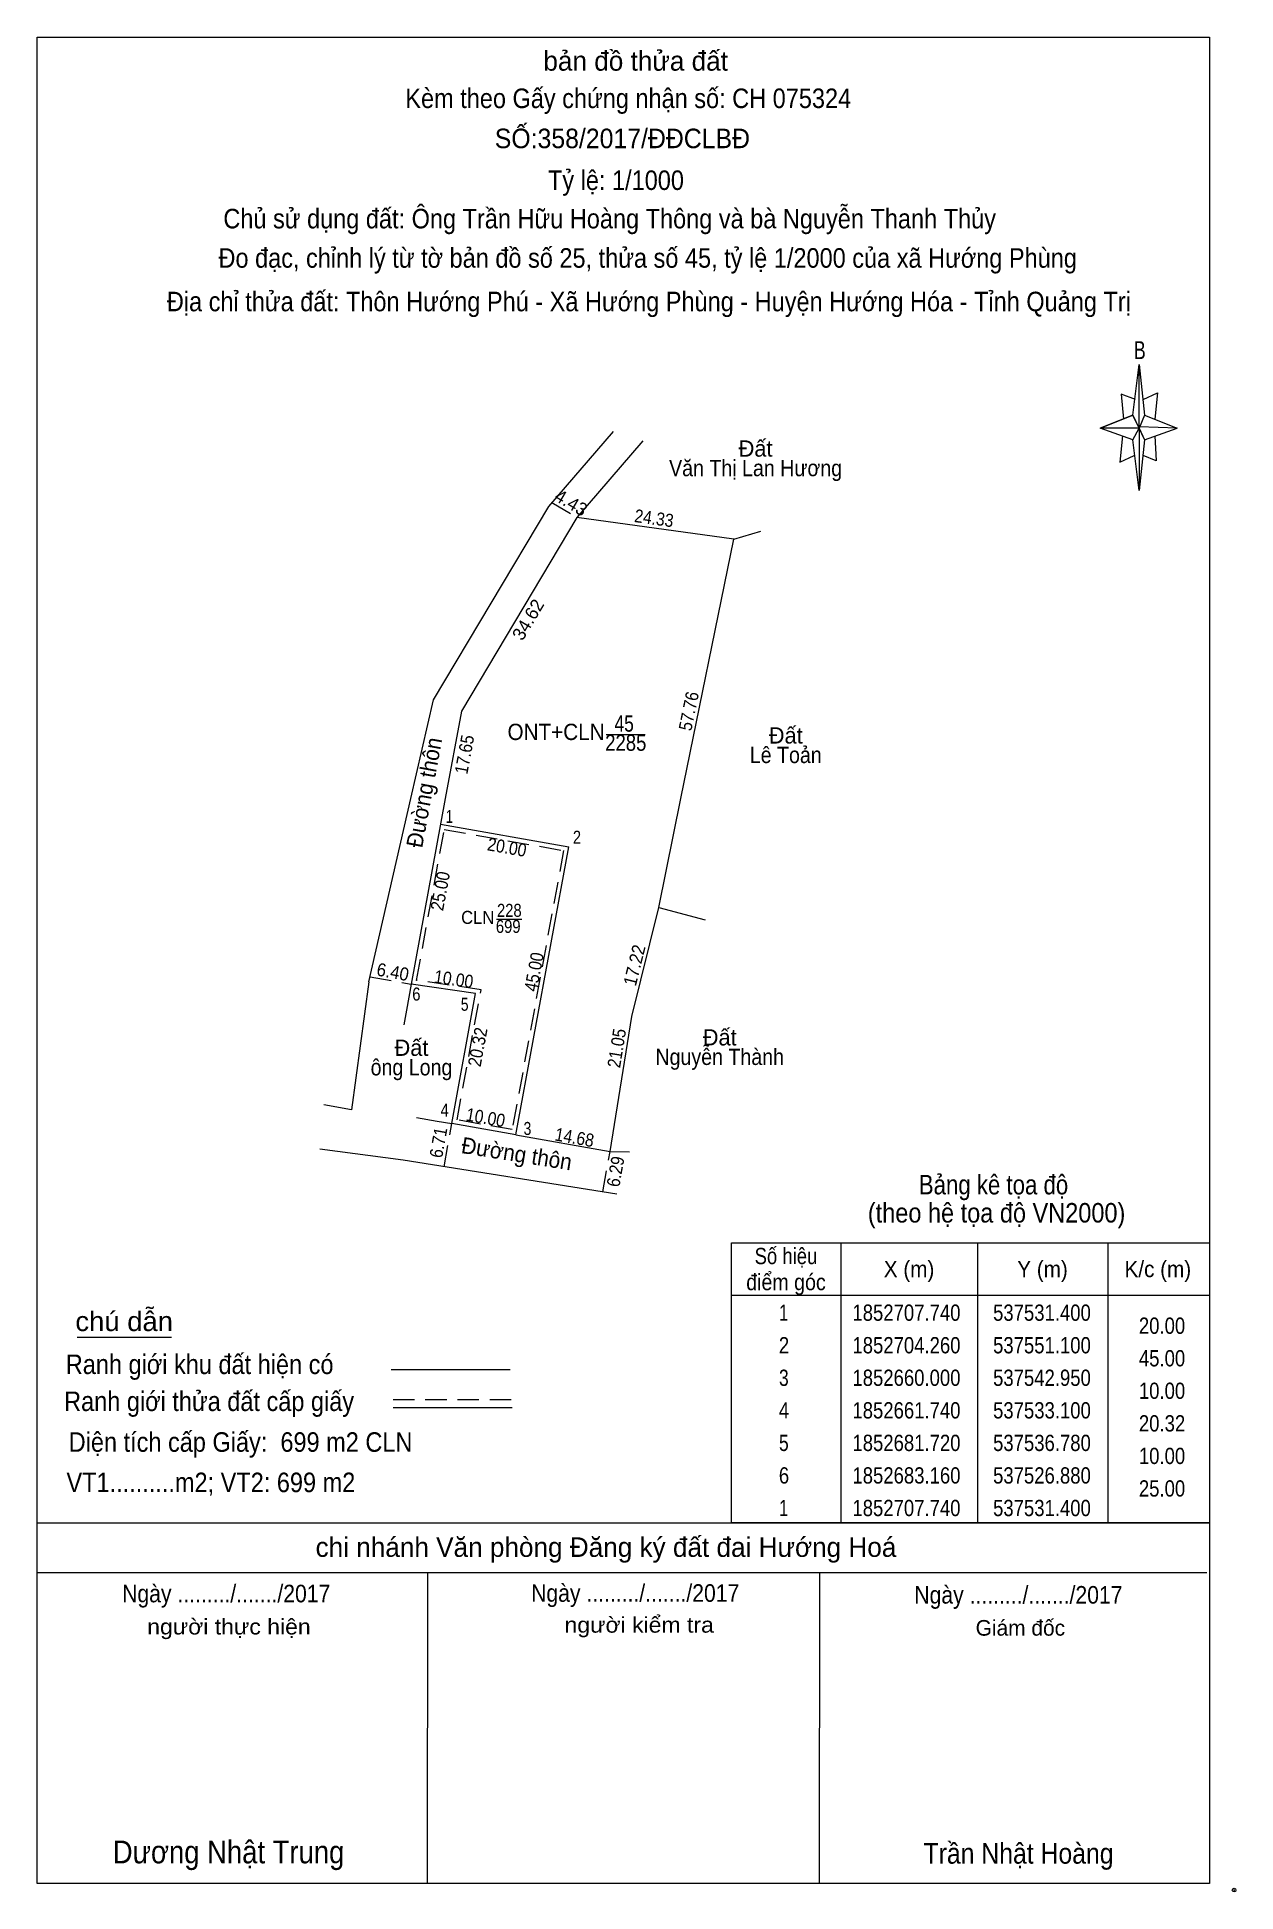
# Model space of a CAD drawing. Header units: metres. Extents: x 536635 to 537654, y 1852544 to 1852837.
# Drawn here: x 537469.4 to 537653.5, y 1852543.7 to 1852828.6 of the extents above; entities that cross this region are included whole.
import ezdxf
from ezdxf.enums import TextEntityAlignment as Align

# ---------------------------------------------------------------- set-up
doc = ezdxf.new("R2010")
doc.units = ezdxf.units.M
doc.header["$LTSCALE"] = 1.1
doc.header["$PDMODE"] = 32
doc.header["$PDSIZE"] = 0.55
doc.linetypes.add('MEDIUM_DASHED', pattern=[4.5, 3, -1.5])
doc.linetypes.add('SHORT_DASHED', pattern=[2.7, 1.5, -1.2])
for name, color, linetype, lineweight in [('2', 7, 'SHORT_DASHED', 13), ('20', 7, 'Continuous', 13), ('63', 7, 'Continuous', 13)]:
    doc.layers.add(name, color=color, linetype=linetype, lineweight=lineweight)

msp = doc.modelspace()

# ---------------------------------------------------------------- texts
at = {"layer": '2'}
for p in [(537579.765, 1852764.18), (537584.395, 1852720.12), (537574.255, 1852673.75), (537526.925, 1852672.15)]:
    msp.add_text('Đất', height=2.5, dxfattribs=at).set_placement(p, align=Align.CENTER)
for s, height, width, p in [('Văn Thị Lan Hương', 2.5, 0.9, (537579.765, 1852761.18)), ('ONT+CLN', 2.5, 0.95, (537549.125, 1852720.66)), ('45', 2.5, 0.8, (537559.58, 1852721.94)), ('2285', 2.5, 0.85, (537559.83, 1852719)), ('Lê Toản', 2.5, 0.9, (537584.395, 1852717.12)), ('CLN', 2, 0.95, (537537.095, 1852692.42)), ('228', 2, 0.85, (537541.95, 1852693.5)), ('699', 2, 0.85, (537541.78, 1852691.03)), ('Nguyễn Thành', 2.5, 0.9, (537574.255, 1852670.75)), ('ông Long', 2.5, 0.9, (537526.925, 1852669.15))]:
    msp.add_text(s, height=height, dxfattribs=dict(at, width=width)).set_placement(p, align=Align.CENTER)
for s, rotation, p in [('4.43', 329.213, (537550.933, 1852756.254)), ('34.62', 59.212, (537545.689, 1852738.643))]:
    msp.add_text(s, height=2, rotation=rotation, dxfattribs=at).set_placement(p, align=Align.CENTER)
for s, height, rotation, width, p in [('24.33', 2, 352.156, 0.9, (537564.039, 1852753.742)), ('57.76', 2, 78.515, 0.9, (537570.488, 1852724.901)), ('Đường thôn', 2.5, 79.586, 0.95, (537530.105, 1852712.384)), ('17.65', 2, 79.58, 0.9, (537536.042, 1852718.269)), ('20.00', 2, 349.982, 0.9, (537541.416, 1852703.214)), ('25.00', 2, 79.58, 0.9, (537532.319, 1852697.289)), ('45.00', 2, 79.566, 0.9, (537546.73, 1852684.869)), ('17.22', 2, 76.053, 0.95, (537562.13, 1852685.829)), ('6.40', 2, 349.655, 0.95, (537523.89, 1852684.064)), ('10.00', 2, 351.724, 0.9, (537533.281, 1852682.951)), ('20.32', 2, 79.564, 0.9, (537538.079, 1852673.334)), ('21.05', 2, 80.842, 0.9, (537559.431, 1852673.176)), ('10.00', 2, 349.982, 0.9, (537538.136, 1852661.694)), ('6.71', 2, 79.962, 0.9, (537532.044, 1852658.671)), ('Đường thôn', 2.5, 350.952, 0.95, (537542.893, 1852655.898)), ('14.68', 2, 349.96, 0.9, (537551.791, 1852658.649)), ('6.29', 2, 79.923, 0.9, (537559.242, 1852654.205))]:
    msp.add_text(s, height=height, rotation=rotation, dxfattribs=dict(at, width=width)).set_placement(p, align=Align.CENTER)
for s, width, p in [(' 1', 0.75, (537533.31, 1852707.93)), (' 2', 0.85, (537552.97, 1852704.73)), (' 6', 0.85, (537528.31, 1852680.64)), (' 5', 0.8, (537535.69, 1852679.07)), (' 4', 0.85, (537532.65, 1852662.82)), (' 3', 0.8, (537545.33, 1852660))]:
    msp.add_text(s, height=2, dxfattribs=dict(at, width=width)).set_placement(p, align=Align.RIGHT)
at = {"layer": '20'}
for s, height, p in [('bản đồ thửa đất', 3, (537561.35, 1852823.46)), ('chi nhánh Văn phòng Đăng ký đất đai Hướng Hoá', 3, (537556.79, 1852595.2)), ('Giám đốc', 2.4, (537620.42, 1852583.1))]:
    msp.add_text(s, height=height, dxfattribs=at).set_placement(p, align=Align.CENTER)
for s, height, width, p in [('Kèm theo Gấy chứng nhận số: CH 075324', 3, 0.9, (537560.21, 1852817.72)), ('SỐ:358/2017/ĐĐCLBĐ', 3, 0.95, (537559.31, 1852811.56)), ('Tỷ lệ: 1/1000', 3, 0.9, (537558.325, 1852805.14)), ('Chủ sử dụng đất: Ông Trần Hữu Hoàng Thông và bà Nguyễn Thanh Thủy', 3, 0.9, (537557.355, 1852799.24)), ('Đo đạc, chỉnh lý từ tờ bản đồ số 25, thửa số 45, tỷ lệ 1/2000 của xã Hướng Phùng', 3, 0.9, (537563.195, 1852793.2)), (' Địa chỉ thửa đất: Thôn Hướng Phú - Xã Hướng Phùng - Huyện Hướng Hóa - Tỉnh Quảng Trị', 3, 0.9, (537562.875, 1852786.51)), ('B', 2.755, 0.75, (537638.75, 1852779.16)), ('Bảng kê tọa độ ', 3, 0.85, (537616.77, 1852650.87)), ('(theo hệ tọa độ VN2000)', 3, 0.9, (537616.77, 1852646.55)), ('chú dẫn', 3, 1.05, (537482.81, 1852629.88)), ('Ranh giới khu đất hiện có ', 3, 0.9, (537494.9, 1852623.28)), ('Ranh giới thửa đất cấp giấy', 3, 0.9, (537495.85, 1852617.6)), ('Ngày ........./......./2017', 2.7, 0.9, (537498.48, 1852588.22)), ('Ngày ........./......./2017', 2.7, 0.9, (537561.28, 1852588.3)), ('Ngày ........./......./2017', 2.7, 0.9, (537620.12, 1852588.02)), ('người thực hiện', 2.4, 1.1, (537498.9, 1852583.28)), ('người kiểm tra', 2.4, 1.1, (537561.89, 1852583.56)), ('Dương Nhật Trung', 3.5, 0.9, (537498.84, 1852548.13)), ('Trần Nhật Hoàng', 3.16, 0.9, (537620.14, 1852548.08))]:
    msp.add_text(s, height=height, dxfattribs=dict(at, width=width)).set_placement(p, align=Align.CENTER)
at = {"layer": '20', "width": 0.9}
for s, p in [('Diện tích cấp Giấy:  699 m2 CLN', (537474.29, 1852611.34)), ('VT1..........m2; VT2: 699 m2', (537473.95, 1852605.14))]:
    msp.add_text(s, height=3, dxfattribs=at).set_placement(p)
at = {"layer": '63'}
for s, width, p in [('Số hiệu', 0.85, (537584.43, 1852640.16)), ('điểm góc', 0.9, (537584.43, 1852636.16)), ('X (m)', 0.95, (537603.33, 1852638.16)), ('Y (m)', 0.95, (537623.825, 1852638.16)), ('K/c (m)', 0.95, (537641.53, 1852638.16)), (' 1', 0.75, (537583.725, 1852631.46)), ('1852707.740', 0.85, (537602.93, 1852631.46)), ('537531.400', 0.85, (537623.735, 1852631.46)), (' 2', 0.85, (537583.73, 1852626.46)), ('1852704.260', 0.85, (537602.93, 1852626.46)), ('537551.100', 0.85, (537623.735, 1852626.46)), (' 3', 0.8, (537583.73, 1852621.46)), ('1852660.000', 0.85, (537602.93, 1852621.46)), ('537542.950', 0.85, (537623.735, 1852621.46)), (' 4', 0.85, (537583.725, 1852616.46)), ('1852661.740', 0.85, (537602.93, 1852616.46)), ('537533.100', 0.85, (537623.735, 1852616.46)), (' 5', 0.8, (537583.73, 1852611.46)), ('1852681.720', 0.85, (537602.93, 1852611.46)), ('537536.780', 0.85, (537623.735, 1852611.46)), (' 6', 0.85, (537583.73, 1852606.46)), ('1852683.160', 0.85, (537602.93, 1852606.46)), ('537526.880', 0.85, (537623.735, 1852606.46)), (' 1', 0.75, (537583.725, 1852601.46)), ('1852707.740', 0.85, (537602.93, 1852601.46)), ('537531.400', 0.85, (537623.735, 1852601.46))]:
    msp.add_text(s, height=2.5, dxfattribs=dict(at, width=width)).set_placement(p, align=Align.CENTER)
at = {"layer": '63', "width": 0.85}
for s, p in [('20.00', (537645.73, 1852629.46)), ('45.00', (537645.73, 1852624.46)), ('10.00', (537645.73, 1852619.46)), ('20.32', (537645.73, 1852614.46)), ('10.00', (537645.73, 1852609.46)), ('25.00', (537645.73, 1852604.46))]:
    msp.add_text(s, height=2.5, dxfattribs=at).set_placement(p, align=Align.RIGHT)

# ---------------------------------------------------------------- linework, layer by layer
at = {"layer": '2', "linetype": 'Continuous'}
for p, q in [((537562.45, 1852766.62), (537552.31, 1852754.85)), ((537552.31, 1852754.85), (537534.59, 1852725.11)), ((537576.41, 1852751.53), (537552.31, 1852754.85)), ((537568.31, 1852711.66), (537576.41, 1852751.53)), ((537576.41, 1852751.53), (537580.58, 1852752.74)), ((537556.81, 1852721.49), (537562.81, 1852721.49)), ((537520.4, 1852683.53), (537526.84, 1852711.66)), ((537564.91, 1852694.93), (537568.31, 1852711.66)), ((537531.4, 1852707.74), (537551.1, 1852704.26)), ((537542.95, 1852660), (537551.1, 1852704.26)), ((537539.99, 1852693.16), (537543.89, 1852693.16)), ((537536.78, 1852681.72), (537526.88, 1852683.16)), ((537533.1, 1852661.74), (537536.78, 1852681.72)), ((537557.41, 1852657.44), (537560.76, 1852678.22)), ((537542.95, 1852660), (537533.1, 1852661.74)), ((537542.95, 1852660), (537557.41, 1852657.44)), ((537525.66, 1852656.13), (537512.84, 1852657.83)), ((537558.44, 1852650.91), (537525.66, 1852656.13)), ((537557.41, 1852657.44), (537560.41, 1852657.41))]:
    msp.add_line(p, q, dxfattribs=at)
at = {"layer": '2', "linetype": 'MEDIUM_DASHED'}
for p, q in [((537548.5, 1852757.12), (537552.31, 1852754.85)), ((537520.58, 1852684.31), (537526.88, 1852683.16)), ((537527.01, 1852683.14), (537526.88, 1852683.16)), ((537531.93, 1852655.13), (537533.1, 1852661.74)), ((537556.31, 1852651.25), (537557.41, 1852657.44))]:
    msp.add_line(p, q, dxfattribs=at)
at = {"layer": '2', "linetype": 'Continuous'}
for points in [[(537526.84, 1852711.66), (537530.31, 1852726.81), (537548, 1852756.54), (537557.95, 1852768.03)], [(537534.59, 1852725.11), (537532.12, 1852711.66), (537526.88, 1852683.16)], [(537560.76, 1852678.22), (537564.91, 1852694.93), (537572.01, 1852693.02)], [(537520.4, 1852683.53), (537517.74, 1852663.86), (537513.48, 1852664.61)], [(537526.88, 1852683.16), (537526.14, 1852679.16), (537525.73, 1852676.93)], [(537527.68, 1852662.7), (537530.87, 1852662.13), (537533.1, 1852661.74)]]:
    msp.add_lwpolyline(points, dxfattribs=at)
at = {"layer": '2', "linetype": 'MEDIUM_DASHED'}
msp.add_lwpolyline([(537531.97, 1852706.92), (537550.28, 1852703.69), (537542.38, 1852660.82), (537533.92, 1852662.31), (537537.61, 1852682.31), (537527.71, 1852683.75)], close=True, dxfattribs=at)
at = {"layer": '20'}
for p, q in [((537469.44, 1852545.02), (537469.44, 1852828.62)), ((537637.68, 1852770.56), (537638.68, 1852778.36)), ((537639.48, 1852770.56), (537644.48, 1852768.56)), ((537637.68, 1852766.76), (537632.68, 1852768.56)), ((537641.08, 1852767.36), (537641.28, 1852763.56)), ((537639.48, 1852766.76), (537638.68, 1852758.96)), ((537641.28, 1852763.56), (537639.28, 1852764.36)), ((537475.59, 1852628.94), (537490.07, 1852628.94)), ((537523.81, 1852623.98), (537542.09, 1852623.98)), ((537524.09, 1852618.12), (537542.37, 1852618.12)), ((537469.44, 1852600.42), (537649.44, 1852600.42)), ((537469.44, 1852592.82), (537649.04, 1852592.82)), ((537649.44, 1852545.02), (537469.44, 1852545.02))]:
    msp.add_line(p, q, dxfattribs=at)
at = {"layer": '20', "linetype": 'MEDIUM_DASHED'}
msp.add_line((537524.09, 1852619.36), (537542.49, 1852619.36), dxfattribs=at)
at = {"layer": '20'}
for points in [[(537469.44, 1852828.62), (537649.44, 1852828.62), (537649.44, 1852545.02)], [(537638.08, 1852772.96), (537635.88, 1852773.76), (537636.28, 1852769.96)], [(537639.28, 1852772.96), (537641.48, 1852773.96), (537641.08, 1852769.96)], [(537638.68, 1852768.56), (537637.68, 1852770.56), (537632.68, 1852768.56)], [(537636.08, 1852767.36), (537635.68, 1852763.36), (537637.88, 1852764.36)], [(537638.68, 1852768.56), (537639.48, 1852766.76), (537644.48, 1852768.56)], [(537529.38, 1852545), (537529.38, 1852545.02), (537529.42, 1852592.82)], [(537589.6, 1852544.96), (537589.6, 1852545.02), (537589.64, 1852592.82)]]:
    msp.add_lwpolyline(points, dxfattribs=at)
for points in [[(537638.68, 1852778.36), (537639.48, 1852770.56), (537638.68, 1852768.56)], [(537638.68, 1852768.56), (537632.68, 1852768.56), (537637.68, 1852770.56), (537639.48, 1852766.76), (537644.48, 1852768.56), (537638.68, 1852768.76)], [(537638.68, 1852768.56), (537638.68, 1852758.96), (537637.68, 1852766.76)]]:
    msp.add_lwpolyline(points, close=True, dxfattribs=at)
msp.add_point((537653.24, 1852544.02), dxfattribs=at)
at = {"layer": '63'}
for p, q in [((537592.84, 1852643.42), (537592.84, 1852600.42)), ((537613.84, 1852643.42), (537613.84, 1852600.42)), ((537633.84, 1852643.42), (537633.84, 1852600.42)), ((537576.04, 1852635.42), (537649.44, 1852635.42))]:
    msp.add_line(p, q, dxfattribs=at)
msp.add_lwpolyline([(537576.04, 1852643.42), (537649.44, 1852643.42), (537649.44, 1852600.42), (537576.04, 1852600.42)], close=True, dxfattribs=at)

msp.set_redraw_order([(e.dxf.handle, doc.entitydb.next_handle()) for e in msp.query("TEXT MTEXT ATTDEF DIMENSION ARC_DIMENSION")])  # texts and dimensions are drawn at this point

doc.saveas('drawing.dxf')
